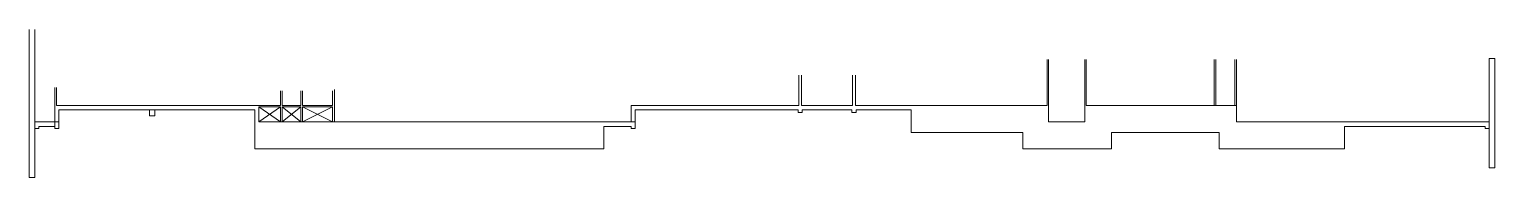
# Model space of a CAD drawing. Header units: millimetres. Extents: x -259680 to 953914, y -429648 to 90611.
# Drawn here: x -400 to 217800, y -13089 to 8958 of the extents above; entities that cross this region are included whole.
import ezdxf

# ---------------------------------------------------------------- set-up
doc = ezdxf.new("R2010")
doc.units = ezdxf.units.MM
doc.layers.add('NDC_S_DIM', color=1, linetype='Continuous', lineweight=15)

msp = doc.modelspace()

# ---------------------------------------------------------------- linework, layer by layer
at = {"layer": 'NDC_S_DIM', "ltscale": 100}
for p, q in [((-400, -13088.6), (-400, 8957.6)), ((400, -13088.6), (400, 8957.6)), ((151150, -2383.9), (151150, 4494.3)), ((151350, -4783.9), (151350, 4494.3)), ((156750, -4783.9), (156750, 4494.3)), ((156950, -2383.9), (156950, 4494.3)), ((176050, -2383.9), (176050, 4494.3)), ((176300, -2383.9), (176300, 4494.3)), ((179100, -2383.9), (179100, 4494.3)), ((179350, -2383.9), (179350, 4494.3)), ((217000, -11637.3), (217000, 4620.7)), ((217000, 4620.7), (217800, 4620.7)), ((217800, -11637.3), (217800, 4620.7)), ((3400, -4783.9), (3400, 329.8)), ((3650, -2383.9), (3650, 329.8)), ((45050, -2383.9), (45050, 16.1)), ((114200, -2383.9), (114200, 2132.6)), ((114600, -2383.9), (114600, 2132.6)), ((122200, -2383.9), (122200, 2132.6)), ((122600, -2383.9), (122600, 2132.6)), ((37000, -183.9), (37000, -2383.9)), ((37250, -183.9), (37250, -2383.9)), ((40050, -183.9), (40050, -2383.9)), ((40300, -183.9), (40300, -2383.9)), ((44750, -183.9), (44750, -2383.9)), ((3650, -2383.9), (37000, -2383.9)), ((4000, -2983.9), (4000, -5483.9)), ((4000, -2983.9), (33200, -2983.9)), ((33200, -2983.9), (33200, -8783.9)), ((33800, -2583.9), (33800, -4783.9)), ((33800, -2583.9), (37000, -2583.9)), ((33800, -2583.9), (37000, -4783.9)), ((33800, -4783.9), (37000, -2583.9)), ((37000, -2583.9), (37000, -4783.9)), ((37250, -2383.9), (40050, -2383.9)), ((37250, -2583.9), (37250, -4783.9)), ((37250, -2583.9), (40050, -2583.9)), ((37250, -2583.9), (40050, -4783.9)), ((37250, -4783.9), (40050, -2583.9)), ((40050, -2583.9), (40050, -4783.9)), ((40300, -2383.9), (44750, -2383.9)), ((40300, -2583.9), (40300, -4783.9)), ((40300, -2583.9), (44750, -2583.9)), ((40300, -2583.9), (44750, -4783.9)), ((44750, -2583.9), (40300, -4783.9)), ((44750, -2583.9), (44750, -4783.9)), ((45050, -4783.9), (45050, -2383.9)), ((89200, -2383.9), (89200, -4783.9)), ((89200, -2383.9), (114200, -2383.9)), ((89800, -2983.9), (89800, -4783.9)), ((89800, -2983.9), (114100, -2983.9)), ((114100, -3383.9), (114100, -2983.9)), ((114100, -3383.9), (114700, -3383.9)), ((114600, -2383.9), (122200, -2383.9)), ((114700, -3383.9), (114700, -2983.9)), ((114700, -2983.9), (122100, -2983.9)), ((122100, -3383.9), (122100, -2983.9)), ((122100, -3383.9), (122700, -3383.9)), ((122600, -2383.9), (151150, -2383.9)), ((122700, -3383.9), (122700, -2983.9)), ((122700, -2983.9), (130900, -2983.9)), ((130900, -2983.9), (130900, -6383.9)), ((156950, -2383.9), (179350, -2383.9)), ((179350, -4783.9), (179350, -2383.9)), ((400, -4783.9), (3400, -4783.9)), ((1000, -5783.9), (400, -5783.9)), ((1000, -5483.9), (3400, -5483.9)), ((1000, -5783.9), (1000, -5483.9)), ((3400, -4783.9), (4000, -4783.9)), ((3400, -4783.9), (3400, -5483.9)), ((3400, -5483.9), (3400, -5783.9)), ((3400, -5783.9), (4000, -5783.9)), ((4000, -5783.9), (4000, -5483.9)), ((33800, -4783.9), (89200, -4783.9)), ((85150, -8783.9), (85150, -5483.9)), ((85150, -5483.9), (89200, -5483.9)), ((89200, -4783.9), (89800, -4783.9)), ((89200, -5483.9), (89200, -5783.9)), ((89200, -5783.9), (89800, -5783.9)), ((89800, -4783.9), (89800, -5483.9)), ((89800, -5483.9), (89800, -5783.9)), ((130900, -6383.9), (147524.6, -6383.9)), ((147524.6, -6383.9), (147524.6, -8783.9)), ((151350, -4783.9), (156750, -4783.9)), ((160750, -8783.9), (160750, -6383.9)), ((160750, -6383.9), (176774.9, -6383.9)), ((176774.9, -6383.9), (176774.9, -8783.9)), ((217000, -4783.9), (179350, -4783.9)), ((195450, -5483.9), (195450, -8783.9)), ((216400, -5483.9), (195450, -5483.9)), ((216400, -5783.9), (216400, -5483.9)), ((217000, -5783.9), (216400, -5783.9)), ((33200, -8783.9), (85150, -8783.9)), ((147524.6, -8783.9), (160750, -8783.9)), ((195450, -8783.9), (176774.9, -8783.9)), ((-400, -13088.6), (400, -13088.6)), ((217000, -11637.3), (217800, -11637.3))]:
    msp.add_line(p, q, dxfattribs=at)
msp.add_lwpolyline([(17483.2, -2983.9), (18275.3, -2983.9), (18275.3, -3906.7), (17483.2, -3906.7)], close=True, dxfattribs=at)

doc.saveas('drawing.dxf')
